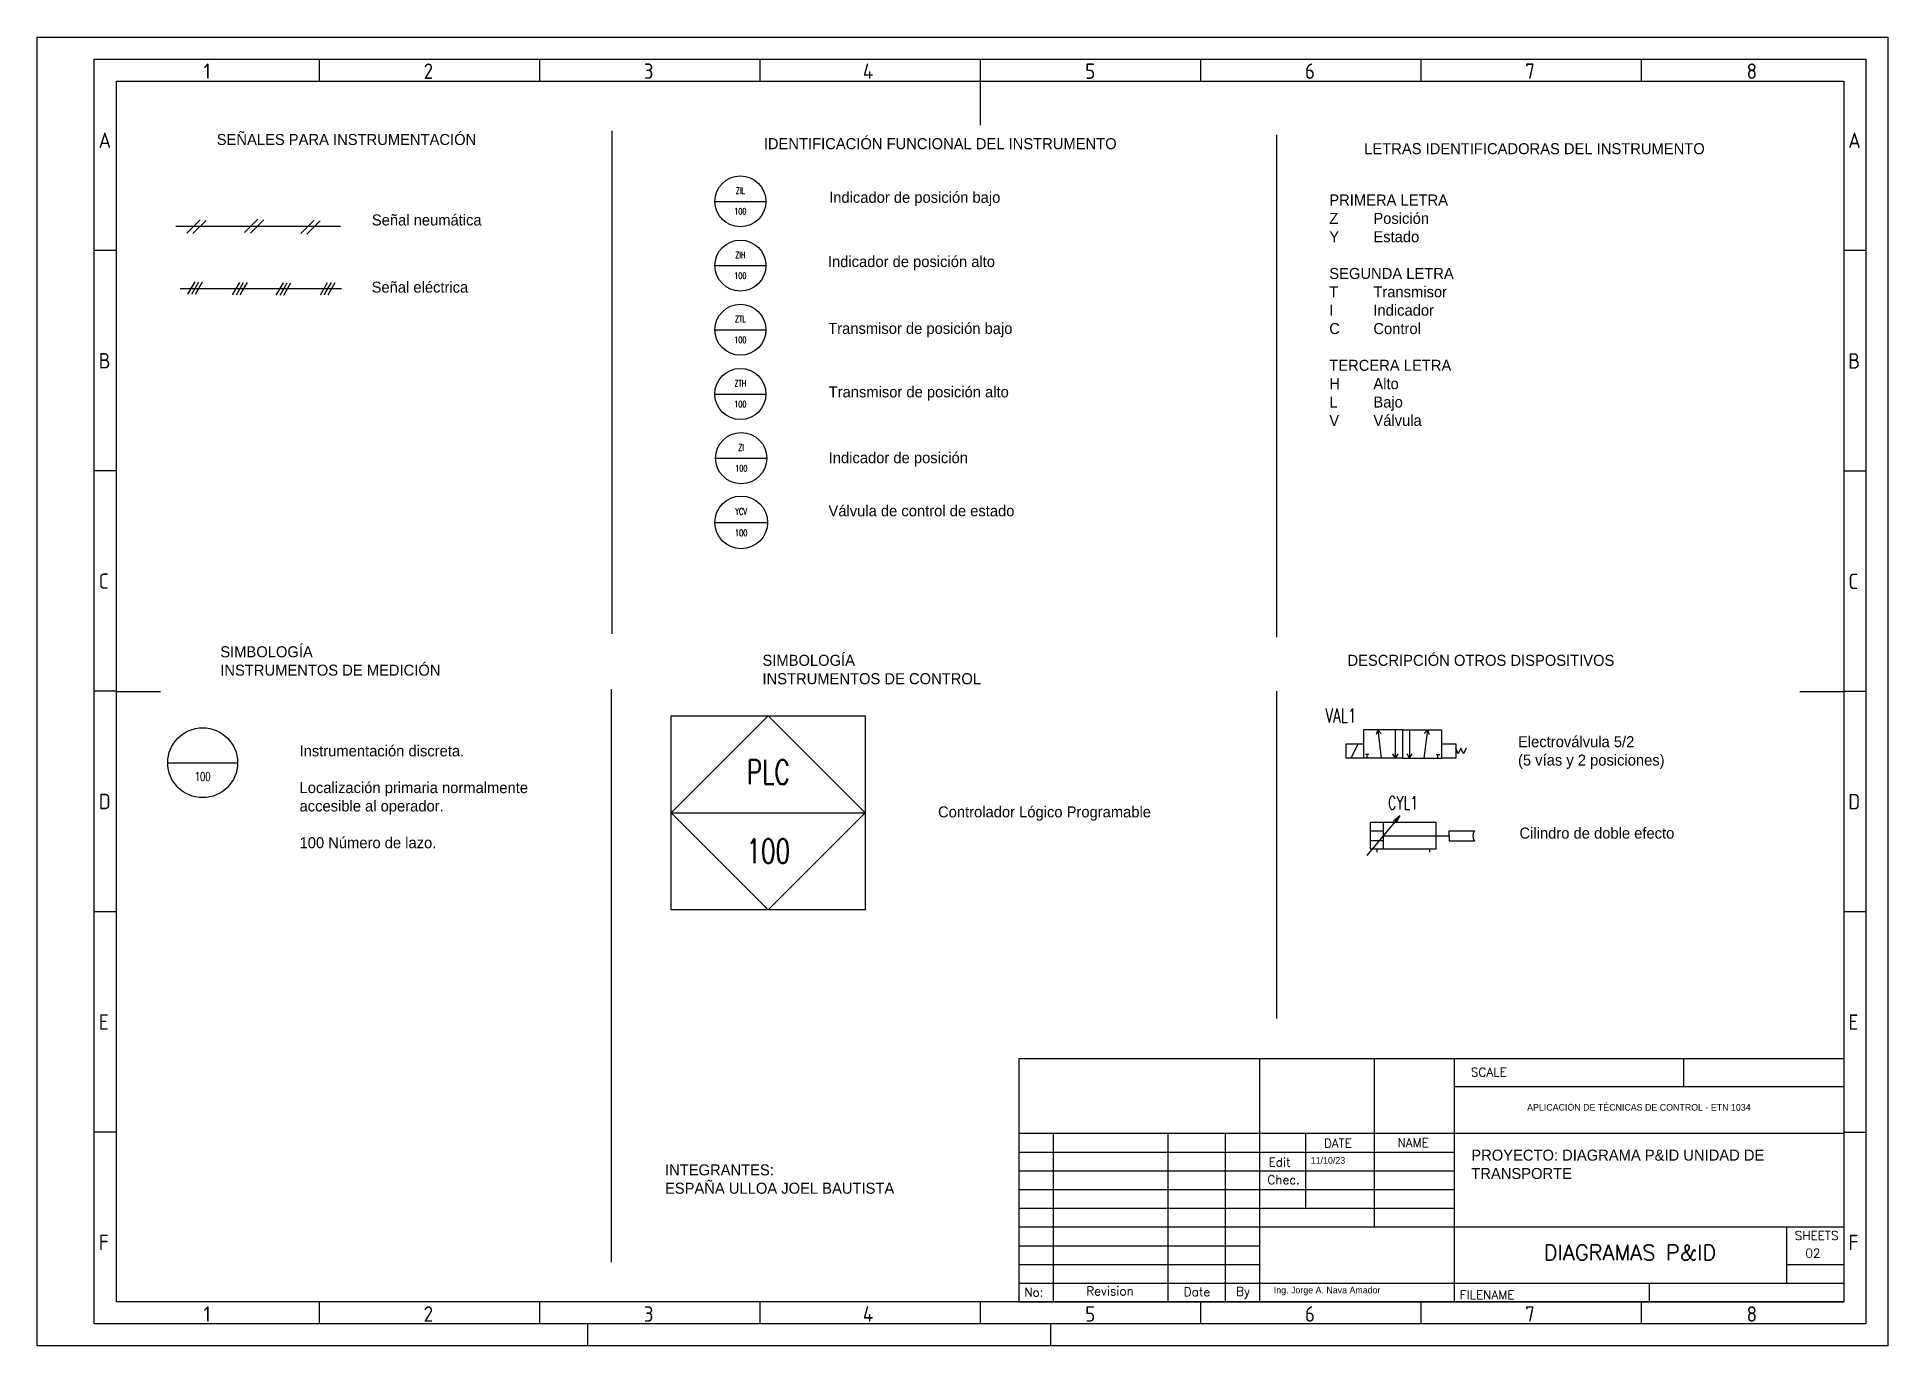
# Model space of a CAD drawing. Header units: millimetres. Extents: x 0 to 971, y -1 to 297.
# Drawn here: x 551.4 to 971.4, y -1.5 to 295.5 of the extents above; entities that cross this region are included whole.
import ezdxf
from ezdxf.enums import TextEntityAlignment as Align

# ---------------------------------------------------------------- set-up
doc = ezdxf.new("R2010")
doc.units = ezdxf.units.MM
doc.header["$LTSCALE"] = 6
for name, color, linetype in [('025', 1, 'Continuous'), ('035', 5, 'Continuous'), ('07', 7, 'Continuous'), ('RED_2.5mm^2', 1, 'Continuous'), ('SYMS', 7, 'Continuous'), ('TAGS', 51, 'Continuous')]:
    doc.layers.add(name, color=color, linetype=linetype)
doc.styles.add('ISO Proportional', font='isocp.shx')
doc.styles.add('WD', font='romans.shx')

msp = doc.modelspace()

# ---------------------------------------------------------------- texts
at = {"attachment_point": 1}
for s, width, insert, char_height in [('SEÑALES PARA INSTRUMENTACIÓN', 147.8517, (592.14, 273.54), 2.5), ('IDENTIFICACIÓN FUNCIONAL DEL INSTRUMENTO', 147.8517, (716.28, 272.59), 2.5), ('LETRAS IDENTIFICADORAS DEL INSTRUMENTO', 147.8517, (852.51, 271.45), 2.5), ('SIMBOLOGÍA\\PINSTRUMENTOS DE MEDICIÓN ', 147.8517, (592.94, 157.3), 2.5), ('SIMBOLOGÍA\\PINSTRUMENTOS DE CONTROL', 147.8517, (715.97, 155.36), 2.5), ('DESCRIPCIÓN OTROS DISPOSITIVOS', 147.8517, (848.72, 155.36), 2.5), ('APLICACIÓN DE TÉCNICAS DE CONTROL - ETN 1034', 65.3804, (889.48, 53.44), 1.5), ('PROYECTO: DIAGRAMA P&ID UNIDAD DE TRANSPORTE', 81.9987, (876.81, 43.09), 2.5), ('INTEGRANTES: \\PESPAÑA ULLOA JOEL BAUTISTA', 100.2055, (693.85, 39.75), 2.5), ('11/10/23', 13.0311, (840.39, 41.39), 1.5), ('Ing. Jorge A. Nava Amador', 37.4373, (832, 11.98), 1.5)]:
    msp.add_mtext_dynamic_manual_height_columns(s, width=width, gutter_width=12.5, heights=[0], dxfattribs=dict(at, insert=insert, char_height=char_height))
at = {"char_height": 2.5, "attachment_point": 1}
for s, insert, width in [('Indicador de posición bajo', (731.1, 260.42), 58.9472), ('PRIMERA LETRA\\PZ^IPosición\\PY^IEstado\\P\\PSEGUNDA LETRA\\PT^ITransmisor\\PI^IIndicador\\PC^IControl\\P\\PTERCERA LETRA\\PH^IAlto\\PL^IBajo\\PV^IVálvula', (844.59, 259.81), 56.2905), ('Señal neumática', (627.34, 255.28), 47.5066), ('Indicador de posición alto\\P ', (730.82, 245.84), 58.4787), ('Señal eléctrica ', (627.28, 240.04), 47.5066), ('Transmisor de posición bajo\\P ', (730.88, 230.68), 61.639), ('Transmisor de posición alto', (730.99, 216.27), 62.1347), ('Indicador de posición\\P ', (731, 201.34), 61.7915), ('Válvula de control de estado', (730.95, 189.29), 43.5416), ('Instrumentación discreta.\\P\\PLocalización primaria normalmente accesible al operador.\\P\\P100 Número de lazo.', (610.93, 134.82), 56.2905), ('Electroválvula 5/2 \\P(5 vías y 2 posiciones)', (887.41, 136.9), 53.5226), ('Controlador Lógico Programable', (755.81, 120.98), 47.5066), ('Cilindro de doble efecto', (887.75, 116.16), 47.5066)]:
    msp.add_mtext(s, dxfattribs=dict(at, insert=insert, width=width))

# ---------------------------------------------------------------- blocks, each defined once
blk = doc.blocks.new('IEC_border_a3')
at = {"layer": '035'}
for p, q in [((64, 292), (64, 287)), ((114, 292), (114, 287)), ((164, 292), (164, 287)), ((214, 292), (214, 287)), ((264, 292), (264, 287)), ((314, 292), (314, 287)), ((364, 292), (364, 287)), ((17.97, 248.58), (12.98, 248.58)), ((414.97, 248.54), (409.98, 248.54)), ((17.98, 198.54), (13, 198.54)), ((414.98, 198.5), (410, 198.5)), ((17.98, 148.54), (13, 148.54)), ((414.98, 148.5), (410, 148.5)), ((17.98, 98.54), (13, 98.54)), ((414.98, 98.5), (410, 98.5)), ((18, 48.5), (13.02, 48.5)), ((415, 48.46), (410.02, 48.46)), ((64, 10), (64, 5)), ((114, 10), (114, 5)), ((164, 10), (164, 5)), ((214, 10), (214, 5)), ((264, 10), (264, 5)), ((314, 10), (314, 5)), ((364, 10), (364, 5)), ((125, 0), (125, 5)), ((230, 5), (230, 0))]:
    blk.add_line(p, q, dxfattribs=at)
for points in [[(0, 297), (420, 297), (420, 0), (0, 0)], [(18, 287), (410, 287), (410, 10), (18, 10)]]:
    blk.add_lwpolyline(points, close=True, dxfattribs=at)
at = {"layer": '07'}
for p, q in [((214, 287), (214, 277)), ((18, 148.5), (28, 148.5)), ((400, 148.5), (410, 148.5))]:
    blk.add_line(p, q, dxfattribs=at)
blk.add_lwpolyline([(13, 292), (415, 292), (415, 5), (13, 5)], close=True, dxfattribs=at)
at = {"layer": '035', "style": 'ISO Proportional'}
for s, p in [('1', (37.81, 287.5)), ('2', (87.73, 287.5)), ('3', (137.68, 287.5)), ('4', (187.38, 287.5)), ('5', (237.84, 287.5)), ('6', (287.69, 287.5)), ('7', (337.67, 287.5)), ('8', (387.92, 287.5)), ('A', (13.98, 271.83)), ('A', (410.98, 271.79)), ('B', (14, 221.79)), ('B', (411, 221.75)), ('C', (14, 171.79)), ('C', (411, 171.75)), ('D', (14, 121.79)), ('D', (411, 121.75)), ('E', (14.02, 71.75)), ('E', (411.02, 71.72)), ('F', (14.02, 21.75)), ('F', (411.02, 21.72)), ('1', (37.81, 5.5)), ('2', (87.73, 5.5)), ('3', (137.68, 5.5)), ('4', (187.38, 5.5)), ('5', (237.84, 5.5)), ('6', (287.69, 5.5)), ('7', (337.67, 5.5)), ('8', (387.92, 5.5))]:
    blk.add_text(s, height=3.5, dxfattribs=at).set_placement(p)
blk = doc.blocks.new('IEC_tblock_a3')
at = {"layer": '035'}
for p, q in [((-106.6, 55.25), (-106.6, 17)), ((-36.4, 55.25), (-36.4, 48.88)), ((-88.4, 48.88), (0, 48.88)), ((-179.4, 38.25), (-179.4, 0)), ((-153.4, 38.25), (-153.4, 0)), ((-140.4, 38.25), (-140.4, 0)), ((-122.2, 38.25), (-122.2, 21.25)), ((-187.2, 34), (-88.4, 34)), ((-187.2, 29.75), (-88.4, 29.75)), ((-187.2, 25.5), (-88.4, 25.5)), ((-187.2, 21.25), (-88.4, 21.25)), ((-187.2, 17), (-132.6, 17)), ((-187.2, 12.75), (-132.6, 12.75)), ((-187.2, 8.5), (-132.6, 8.5)), ((-13, 8.5), (0, 8.5)), ((-187.2, 4.25), (0, 4.25)), ((-44.2, 4.25), (-44.2, 0))]:
    blk.add_line(p, q, dxfattribs=at)
at = {"layer": '07'}
for p, q in [((-187.2, 55.25), (-187.2, 0)), ((-187.2, 55.25), (0, 55.25)), ((-132.6, 55.25), (-132.6, 0)), ((-88.4, 55.25), (-88.4, 0)), ((0, 55.25), (0, 0)), ((-187.2, 38.25), (0, 38.25)), ((-132.6, 17), (0, 17)), ((-13, 17), (-13, 4.25)), ((-187.2, 0), (0, 0))]:
    blk.add_line(p, q, dxfattribs=at)
at = {"style": 'WD'}
for tag, p in [('SCALE', (-69.88, 51.07)), ('SH', (-8.74, 10.06)), ('FILENAME', (-68.15, 0.8))]:
    blk.add_attdef(tag, p, '', height=2, dxfattribs=at)
for tag, height, p in [('PROJDESC', 5, (-45.9, 29.2)), ('EDDATE', 2, (-114.97, 30.8)), ('EDBY', 2, (-98.02, 30.86)), ('CKDATE', 2, (-114.85, 26.58)), ('CKBY', 2, (-97.88, 26.3)), ('DWGDESC', 5, (-44.85, 19.72)), ('DWGNO', 3.5, (-48.54, 9.46))]:
    blk.add_attdef(tag, text='', height=height, dxfattribs=at).set_placement(p, align=Align.CENTER)
at = {"style": 'WD', "flags": 1}
blk.add_attdef('WD_TB', (-120.95, 11.91), '', height=2, dxfattribs=at)
at = {"layer": '025', "style": 'WD'}
for s, p in [('SCALE', (-80.57, 51.13)), ('NAME', (-97.74, 35.14)), ('No:', (-183.81, 1.19)), ('Revision', (-166.53, 1.47)), ('Date', (-146.79, 1.28)), ('By', (-136.33, 1.37))]:
    blk.add_text(s, height=2, dxfattribs=at).set_placement(p, align=Align.CENTER)
for s, p in [('DATE', (-118, 35)), ('Edit', (-130.55, 30.72)), ('Chec.', (-130.82, 26.72)), ('SHEETS', (-11.17, 14.05)), ('FILENAME', (-87.18, 0.61))]:
    blk.add_text(s, height=2, dxfattribs=at).set_placement(p)
blk = doc.blocks.new('HIN1_INFRONT_MAIN')
at = {"ltscale": 0.127}
blk.add_line((-0.5, 0), (0.5, 0), dxfattribs=at)
at = {"ltscale": 3.2258}
blk.add_circle((0, 0), 0.5, dxfattribs=at)
at = {"style": 'WD', "width": 0.7}
for tag, height, p in [('INST', 0.125, (-0.481, 0.455)), ('LOC', 0.125, (-0.481, 0.293)), ('TERM01', 0.0625, (-0.524, 0.018))]:
    blk.add_attdef(tag, text='', height=height, dxfattribs=at).set_placement(p, align=Align.RIGHT)
for tag, p, height in [('TERM04', (0.021, 0.531), 0.0625), ('X2TERM04', (0, 0.5), 0.005), ('X4TERM01', (-0.5, 0), 0.005), ('X1TERM03', (0.5, 0), 0.005), ('TERM03', (0.522, 0.018), 0.0625), ('RATING1', (0.513, -0.162), 0.125), ('DESC1', (0.513, -0.321), 0.125), ('X8TERM02', (0, -0.5), 0.005), ('TERM02', (0.023, -0.581), 0.0625), ('DESC2', (0.513, -0.51), 0.125), ('WDTAGALT', (0.513, -0.866), 0.125), ('DESC3', (0.513, -0.691), 0.125)]:
    blk.add_attdef(tag, p, '', height=height, dxfattribs=at)
for tag, p in [('TAG1_PART1', (0, 0.147)), ('TAG1_PART2', (0, -0.26))]:
    blk.add_attdef(tag, text='', height=0.125, dxfattribs=at).set_placement(p, align=Align.CENTER)
blk.add_attdef('XREF', text='', height=0.0625, rotation=0.0625, dxfattribs=at).set_placement((0.546, 0.412), align=Align.TOP_CENTER)
at = {"style": 'WD', "width": 0.7, "flags": 1}
for tag, p in [('WDTYPE', (-0.535, -0.17)), ('CAT', (-0.546, -0.253)), ('FAMILY', (-0.537, -0.223)), ('MFG', (-0.544, -0.28)), ('ASSYCODE', (-0.525, -0.306))]:
    blk.add_attdef(tag, text='', height=0.01, dxfattribs=at).set_placement(p, align=Align.CENTER)
blk = doc.blocks.new('VVL1_5WAY_2POS')
for p, q in [((0.219, 0), (-0.125, 0)), ((-0.125, 0), (-0.125, -0.25)), ((0, 0), (-0.014, -0.043)), ((0, 0), (0.031, -0.25)), ((0, 0), (0.03, -0.034)), ((0.219, 0), (0.562, 0)), ((0.156, -0.25), (0.156, 0)), ((0.219, 0), (0.219, -0.25)), ((0.281, 0), (0.281, -0.25)), ((0.438, 0), (0.406, -0.25)), ((0.438, 0), (0.408, -0.034)), ((0.438, 0), (0.452, -0.043)), ((0.562, 0), (0.562, -0.25)), ((0.219, -0.25), (-0.125, -0.25)), ((-0.078, -0.219), (-0.109, -0.219)), ((-0.094, -0.25), (-0.094, -0.219)), ((0.156, -0.25), (0.134, -0.211)), ((0.156, -0.25), (0.179, -0.211)), ((0.219, -0.25), (0.562, -0.25)), ((0.281, -0.25), (0.259, -0.211)), ((0.281, -0.25), (0.304, -0.211)), ((0.516, -0.219), (0.547, -0.219)), ((0.531, -0.25), (0.531, -0.219))]:
    blk.add_line(p, q)
at = {"style": 'WD', "width": 0.7}
for tag, p in [('INST', (-0.188, 0.375)), ('LOC', (-0.188, 0.219)), ('TAG1', (-0.188, 0.062)), ('RATING1', (-0.188, -0.438))]:
    blk.add_attdef(tag, text='', height=0.125, dxfattribs=at).set_placement(p, align=Align.RIGHT)
for tag, p, height in [('DESC1', (0.75, 0.5), 0.125), ('DESC2', (0.75, 0.344), 0.125), ('DESC3', (0.75, 0.188), 0.125), ('TERM01', (0.031, 0.031), 0.0625), ('TERM02', (0.188, 0.031), 0.0625), ('TERM03', (0.312, 0.031), 0.0625), ('TERM04', (0.469, 0.031), 0.0625), ('WDTAGALT', (0.75, 0.031), 0.125), ('TERM05', (-0.062, -0.344), 0.0625), ('TERM06', (0.062, -0.344), 0.0625), ('TERM07', (0.188, -0.344), 0.0625), ('TERM08', (0.312, -0.344), 0.0625), ('TERM09', (0.438, -0.344), 0.0625), ('TERM10', (0.562, -0.344), 0.0625)]:
    blk.add_attdef(tag, p, '', height=height, dxfattribs=at)
at = {"style": 'WD'}
for tag, p, height, flags in [('X2TERM01', (0, 0), 0.005, 1), ('WDTYPE', (0.062, 0.062), 0.01, 1), ('X2TERM02', (0.156, 0), 0.005, 1), ('X2TERM03', (0.281, 0), 0.005, 1), ('X2TERM04', (0.438, 0), 0.005, 1), ('WDBLKNAM', (0.499, -0.062), 0.01, 9), ('FAMILY', (0.5, -0.094), 0.005, 9), ('X8TERM05', (-0.094, -0.25), 0.005, 1), ('X8TERM06', (0.031, -0.25), 0.005, 1), ('X8TERM07', (0.156, -0.25), 0.005, 1), ('X8TERM08', (0.281, -0.25), 0.005, 1), ('X8TERM09', (0.406, -0.25), 0.005, 1), ('X8TERM10', (0.531, -0.25), 0.005, 1)]:
    blk.add_attdef(tag, p, '', height=height, dxfattribs=dict(at, flags=flags))
at = {"linetype": 'Continuous', "style": 'WD', "flags": 9}
for tag, p in [('CAT', (0.5, -0.125)), ('MFG', (0.5, -0.156)), ('ASSYCODE', (0.5, -0.188))]:
    blk.add_attdef(tag, p, '', height=0.005, dxfattribs=at)
at = {"style": 'WD'}
blk.add_attdef('XREF', (0.562, -0.438), '', height=0.0625, dxfattribs=at)
blk = doc.blocks.new('VOP1_SOL')
for p, q in [((-0.156, 0), (-0.156, -0.125)), ((-0.156, 0), (0, 0)), ((0, -0.125), (-0.156, -0.125)), ((-0.109, -0.125), (-0.046, 0))]:
    blk.add_line(p, q)
at = {"style": 'WD', "width": 0.7}
for tag, height, p in [('TAG1', 0.125, (-0.188, 0.312)), ('WDTAGALT', 0.125, (-0.188, 0.156)), ('DESC1', 0.125, (-0.188, 0)), ('TERM20', 0.0625, (-0.188, -0.094)), ('XREF', 0.0625, (-0.183, -0.188))]:
    blk.add_attdef(tag, text='', height=height, dxfattribs=at).set_placement(p, align=Align.RIGHT)
at = {"style": 'WD'}
for tag, p, height, flags in [('WDBLKNAM', (0.062, 0.031), 0.01, 9), ('WDTYPE', (0.062, 0.062), 0.01, 1), ('FAMILY', (-0.125, -0.156), 0.005, 9)]:
    blk.add_attdef(tag, p, '', height=height, dxfattribs=dict(at, flags=flags))
at = {"linetype": 'Continuous', "style": 'WD', "flags": 9}
for tag, p in [('CAT', (-0.094, -0.156)), ('MFG', (-0.125, -0.188)), ('ASSYCODE', (-0.094, -0.188))]:
    blk.add_attdef(tag, p, '', height=0.005, dxfattribs=at)
blk = doc.blocks.new('VOP1_SPG_R')
for p, q in [((0, 0), (0.125, 0)), ((0.125, 0), (0.125, -0.125)), ((0.125, -0.125), (0, -0.125)), ((0.147, -0.089), (0.125, -0.039)), ((0.171, -0.039), (0.147, -0.089)), ((0.194, -0.088), (0.171, -0.039)), ((0.218, -0.039), (0.194, -0.088))]:
    blk.add_line(p, q)
at = {"style": 'WD'}
for tag, p, height in [('TAG1', (0.25, 0.312), 0.125), ('XREF', (0.25, -0.188), 0.0625)]:
    blk.add_attdef(tag, p, '', height=height, dxfattribs=at)
at = {"style": 'WD', "width": 0.7}
for tag, p, height in [('WDTAGALT', (0.25, 0.156), 0.125), ('DESC1', (0.25, 0), 0.125), ('TERM20', (0.25, -0.094), 0.0625)]:
    blk.add_attdef(tag, p, '', height=height, dxfattribs=at)
at = {"style": 'WD'}
for tag, p, height, flags in [('WDBLKNAM', (0.062, 0.031), 0.01, 9), ('WDTYPE', (0.062, 0.062), 0.01, 1), ('FAMILY', (0.031, -0.156), 0.005, 9)]:
    blk.add_attdef(tag, p, '', height=height, dxfattribs=dict(at, flags=flags))
at = {"linetype": 'Continuous', "style": 'WD', "flags": 9}
for tag, p in [('CAT', (0.062, -0.156)), ('MFG', (0.031, -0.188)), ('ASSYCODE', (0.062, -0.188))]:
    blk.add_attdef(tag, p, '', height=0.005, dxfattribs=at)
blk = doc.blocks.new('VCY1_SGL_VAR_CUSH')
for p, q in [((0.562, 0.281), (-0.063, 0.281)), ((-0.063, 0.281), (-0.063, 0.031)), ((-0.063, 0.203), (0.062, 0.203)), ((0.062, 0.281), (0.062, 0.031)), ((0.218, 0.344), (0.158, 0.295)), ((0.218, 0.344), (0.181, 0.275)), ((0.562, 0.031), (0.562, 0.281)), ((0.062, 0.109), (-0.063, 0.109)), ((-0.063, 0.031), (0.562, 0.031)), ((0, 0.031), (0, 0)), ((0.062, 0.156), (0.688, 0.156)), ((0.5, 0.031), (0.5, 0))]:
    blk.add_line(p, q)
blk.add_lwpolyline([(0.218, 0.344), (-0.093, -0.031), (-0.093, -0.031)])
at = {"style": 'WD', "width": 0.7}
for tag, p in [('INST', (0.25, 0.719)), ('TAG1', (0.25, 0.406)), ('LOC', (0.25, 0.562))]:
    blk.add_attdef(tag, text='', height=0.125, dxfattribs=at).set_placement(p, align=Align.CENTER)
for tag, p in [('DESC1', (-0.156, 0.156)), ('DESC2', (-0.156, 0)), ('DESC3', (-0.156, -0.156)), ('WDTAGALT', (-0.156, -0.312))]:
    blk.add_attdef(tag, text='', height=0.125, dxfattribs=at).set_placement(p, align=Align.RIGHT)
at = {"style": 'WD'}
for tag, p, height, flags in [('WDBLKNAM', (0.374, 0.281), 0.01, 9), ('FAMILY', (0.383, 0.251), 0.01, 9), ('X8TERM01', (0, 0), 0.005, 1), ('WDTYPE', (0.062, 0.062), 0.01, 1), ('X8TERM02', (0.5, 0), 0.005, 1)]:
    blk.add_attdef(tag, p, '', height=height, dxfattribs=dict(at, flags=flags))
at = {"linetype": 'Continuous', "style": 'WD', "flags": 9}
for tag, p in [('ASSYCODE', (0.408, 0.17)), ('MFG', (0.406, 0.188)), ('CAT', (0.408, 0.207))]:
    blk.add_attdef(tag, text='', height=0.01, dxfattribs=at).set_placement(p, align=Align.CENTER)
at = {"style": 'WD'}
blk.add_attdef('XREF', (0.656, 0.219), '', height=0.0625, dxfattribs=at)
at = {"style": 'WD', "width": 0.7}
for tag, p, height in [('RATING1', (0.688, 0), 0.125), ('TERM01', (0.031, -0.094), 0.0625), ('TERM02', (0.531, -0.094), 0.0625)]:
    blk.add_attdef(tag, p, '', height=height, dxfattribs=at)
blk = doc.blocks.new('HIN1_INFRONT_MAIN_PLC')
for p, q in [((-0.5, -0.5), (-0.5, 0.5)), ((-0.5, 0.5), (0.5, 0.5)), ((0.5, 0.5), (0.5, -0.5)), ((0.5, -0.5), (-0.5, -0.5))]:
    blk.add_line(p, q)
at = {"ltscale": 0.127}
blk.add_line((-0.5, 0), (0.5, 0), dxfattribs=at)
at = {"ltscale": 25.4, "flags": 128}
blk.add_lwpolyline([(0, 0.5), (-0.5, 0), (0, -0.5), (0.5, 0)], close=True, dxfattribs=at)
at = {"ltscale": 3.2258, "flags": 128}
blk.add_lwpolyline([(0, 0.5), (-0.5, 0), (0, -0.5), (0.5, 0)], close=True, dxfattribs=at)
blk.add_lwpolyline([(0, 0.5), (-0.5, 0), (0, -0.5), (0.5, 0)], close=True, dxfattribs=at)
at = {"style": 'WD', "width": 0.7}
for tag, p, height in [('TERM04', (0.0207, 0.5306), 0.0625), ('X2TERM04', (0, 0.5), 0.005), ('X4TERM01', (-0.5, 0), 0.005), ('X1TERM03', (0.5, 0), 0.005), ('TERM03', (0.5222, 0.0184), 0.0625), ('RATING1', (0.5485, -0.1677), 0.125), ('DESC1', (0.5485, -0.3266), 0.125), ('DESC2', (0.5485, -0.5165), 0.125), ('X8TERM02', (0, -0.5), 0.005), ('TERM02', (0.0233, -0.5809), 0.0625), ('DESC3', (0.5485, -0.6975), 0.125), ('WDTAGALT', (0.5485, -0.8716), 0.125)]:
    blk.add_attdef(tag, p, '', height=height, dxfattribs=at)
for tag, height, p in [('INST', 0.125, (-0.5816, 0.4156)), ('LOC', 0.125, (-0.5816, 0.254)), ('TERM01', 0.0625, (-0.5242, 0.0184))]:
    blk.add_attdef(tag, text='', height=height, dxfattribs=at).set_placement(p, align=Align.RIGHT)
blk.add_attdef('XREF', text='', height=0.0625, rotation=0.0625, dxfattribs=at).set_placement((0.6297, 0.3767), align=Align.TOP_CENTER)
for tag, p in [('TAG1_PART1', (0, 0.147)), ('TAG1_PART2', (0, -0.2602))]:
    blk.add_attdef(tag, text='', height=0.125, dxfattribs=at).set_placement(p, align=Align.CENTER)
at = {"style": 'WD', "width": 0.7, "flags": 1}
for tag, p in [('WDTYPE', (-0.5767, -0.1697)), ('CAT', (-0.5871, -0.2531)), ('MFG', (-0.5859, -0.2796)), ('FAMILY', (-0.5789, -0.2227)), ('ASSYCODE', (-0.5662, -0.3061))]:
    blk.add_attdef(tag, text='', height=0.01, dxfattribs=at).set_placement(p, align=Align.CENTER)

# ---------------------------------------------------------------- linework, layer by layer
for p, q in [((681.8, 274.23), (681.8, 160.09)), ((832.63, 273.33), (832.63, 159.39)), ((583.83, 238.46), (620.45, 238.46)), ((681.61, 147.59), (681.61, 17.57)), ((832.6, 147.15), (832.6, 72.85)), ((871.81, 114.31), (871.81, 115.46)), ((871.81, 115.46), (877.54, 115.46)), ((871.81, 114.31), (871.81, 113.17)), ((871.81, 113.17), (877.54, 113.17))]:
    msp.add_line(p, q)
at = {"color": 0}
for p, q in [((585.35, 251.04), (588.37, 254.05)), ((586.72, 250.92), (589.74, 253.94)), ((598.43, 251.19), (601.45, 254.21)), ((599.81, 251.07), (602.83, 254.09)), ((611.2, 250.94), (614.22, 253.96)), ((612.58, 250.82), (615.6, 253.84))]:
    msp.add_line(p, q, dxfattribs=at)
msp.add_lwpolyline([(877.54, 115.46, 0.330259), (877.54, 113.17)], format="xyb")
at = {"layer": 'RED_2.5mm^2', "color": 0}
msp.add_line((620.25, 252.55), (582.86, 252.55), dxfattribs=at)
at = {"layer": 'SYMS'}
for p, q in [((585.61, 237.23), (587.22, 240.02)), ((586.47, 237.23), (588.08, 240.02)), ((587.33, 237.23), (588.94, 240.02)), ((595.75, 237.02), (597.36, 239.81)), ((596.61, 237.02), (598.23, 239.81)), ((597.47, 237.02), (599.09, 239.81)), ((605.65, 236.96), (607.26, 239.75)), ((606.51, 236.96), (608.12, 239.75)), ((607.37, 236.96), (608.98, 239.75)), ((615.68, 237.01), (617.3, 239.81)), ((616.54, 237.01), (618.16, 239.81)), ((617.4, 237.01), (619.02, 239.81))]:
    msp.add_line(p, q, dxfattribs=at)

# ---------------------------------------------------------------- block references
msp.add_blockref('IEC_border_a3', (551.36, -1.46))
ref = msp.add_blockref('IEC_tblock_a3', (961.36, 8.54))
ref.add_attrib('DWGNO', 'DIAGRAMAS P&ID', dxfattribs={"height": 3.5, "style": 'WD'}).set_placement((912.82, 17.99), align=Align.CENTER)
ref.add_attrib('SH', '02', (952.62, 18.6), dxfattribs={"height": 2, "style": 'WD'})
ref = msp.add_blockref('HIN1_INFRONT_MAIN', (710.96, 258.25), dxfattribs=dict(at, xscale=11.5592034984124, yscale=11.5592034984124, zscale=11.5592034984124))
ref.add_attrib('TAG1_PART1', 'ZIL', dxfattribs={"layer": 'TAGS', "color": 6, "height": 1.445, "style": 'WD', "width": 0.7}).set_placement((710.96, 259.95), align=Align.CENTER)
ref.add_attrib('TAG1_PART2', '100', dxfattribs={"layer": 'TAGS', "color": 6, "height": 1.445, "style": 'WD', "width": 0.7}).set_placement((710.96, 255.24), align=Align.CENTER)
ref = msp.add_blockref('HIN1_INFRONT_MAIN', (710.96, 243.68), dxfattribs=dict(at, xscale=11.5592034984124, yscale=11.5592034984124, zscale=11.5592034984124))
ref.add_attrib('TAG1_PART1', 'ZIH', dxfattribs={"layer": 'TAGS', "color": 6, "height": 1.445, "style": 'WD', "width": 0.7}).set_placement((710.96, 245.38), align=Align.CENTER)
ref.add_attrib('TAG1_PART2', '100', dxfattribs={"layer": 'TAGS', "color": 6, "height": 1.445, "style": 'WD', "width": 0.7}).set_placement((710.96, 240.67), align=Align.CENTER)
ref = msp.add_blockref('HIN1_INFRONT_MAIN', (710.96, 229.11), dxfattribs=dict(at, xscale=11.5592034984124, yscale=11.5592034984124, zscale=11.5592034984124))
ref.add_attrib('TAG1_PART1', 'ZTL', dxfattribs={"layer": 'TAGS', "color": 6, "height": 1.445, "style": 'WD', "width": 0.7}).set_placement((710.96, 230.81), align=Align.CENTER)
ref.add_attrib('TAG1_PART2', '100', dxfattribs={"layer": 'TAGS', "color": 6, "height": 1.445, "style": 'WD', "width": 0.7}).set_placement((710.96, 226.1), align=Align.CENTER)
ref = msp.add_blockref('HIN1_INFRONT_MAIN', (710.96, 214.54), dxfattribs=dict(at, xscale=11.62309786792202, yscale=11.62309786792202, zscale=11.62309786792202))
ref.add_attrib('TAG1_PART1', 'ZTH', dxfattribs={"layer": 'TAGS', "color": 6, "height": 1.453, "style": 'WD', "width": 0.7}).set_placement((710.96, 216.25), align=Align.CENTER)
ref.add_attrib('TAG1_PART2', '100', dxfattribs={"layer": 'TAGS', "color": 6, "height": 1.453, "style": 'WD', "width": 0.7}).set_placement((710.96, 211.52), align=Align.CENTER)
ref = msp.add_blockref('HIN1_INFRONT_MAIN', (711.15, 199.97), dxfattribs=dict(at, xscale=11.62309786792202, yscale=11.62309786792202, zscale=11.62309786792202))
ref.add_attrib('TAG1_PART1', 'ZI', dxfattribs={"layer": 'TAGS', "color": 6, "height": 1.453, "style": 'WD', "width": 0.7}).set_placement((711.15, 201.68), align=Align.CENTER)
ref.add_attrib('TAG1_PART2', '100', dxfattribs={"layer": 'TAGS', "color": 6, "height": 1.453, "style": 'WD', "width": 0.7}).set_placement((711.15, 196.95), align=Align.CENTER)
ref = msp.add_blockref('HIN1_INFRONT_MAIN', (711.15, 185.41), dxfattribs=dict(at, xscale=11.95803163350229, yscale=11.95803163350229, zscale=11.95803163350229))
ref.add_attrib('TAG1_PART1', 'YCV', dxfattribs={"layer": 'TAGS', "color": 6, "height": 1.495, "style": 'WD', "width": 0.7}).set_placement((711.15, 187.16), align=Align.CENTER)
ref.add_attrib('TAG1_PART2', '100', dxfattribs={"layer": 'TAGS', "color": 6, "height": 1.495, "style": 'WD', "width": 0.7}).set_placement((711.15, 182.29), align=Align.CENTER)
ref = msp.add_blockref('VVL1_5WAY_2POS', (855.58, 138.36), dxfattribs=dict(at, xscale=25.75004245348794, yscale=25.75004245348794, zscale=25.75004245348794))
ref.add_attrib('TAG1', 'VAL1', dxfattribs={"layer": 'TAGS', "color": 6, "height": 3.219, "style": 'WD', "width": 0.7}).set_placement((850.75, 139.97), align=Align.RIGHT)
ref = msp.add_blockref('HIN1_INFRONT_MAIN', (588.95, 130.88), dxfattribs=dict(at, xscale=15.85204495492144, yscale=15.85204495492144, zscale=15.85204495492144))
ref.add_attrib('TAG1_PART2', '100', dxfattribs={"layer": 'TAGS', "color": 6, "height": 1.982, "style": 'WD', "width": 0.7}).set_placement((588.95, 126.75), align=Align.CENTER)
ref = msp.add_blockref('HIN1_INFRONT_MAIN_PLC', (717.29, 119.54), dxfattribs=dict(at, xscale=44.01572724226612, yscale=44.01572724226612, zscale=44.01572724226612))
ref.add_attrib('TAG1_PART1', 'PLC', dxfattribs={"layer": 'TAGS', "color": 6, "height": 5.502, "style": 'WD', "width": 0.7}).set_placement((717.29, 126.01), align=Align.CENTER)
ref.add_attrib('TAG1_PART2', '100', dxfattribs={"layer": 'TAGS', "color": 6, "height": 5.502, "style": 'WD', "width": 0.7}).set_placement((717.29, 108.08), align=Align.CENTER)
at = {"layer": 'SYMS', "xscale": 25.75004245348794, "yscale": 25.75004245348794, "zscale": 25.75004245348794}
for name, p in [('VOP1_SOL', (852.36, 135.15)), ('VOP1_SPG_R', (870.06, 135.15))]:
    msp.add_blockref(name, p, dxfattribs=at)
at = {"layer": 'SYMS'}
ref = msp.add_blockref('VCY1_SGL_VAR_CUSH', (855.34, 110.57), dxfattribs=dict(at, xscale=23.96096126502142, yscale=23.96096126502142, zscale=23.96096126502142))
ref.add_attrib('TAG1', 'CYL1', dxfattribs={"layer": 'TAGS', "color": 6, "height": 2.995, "style": 'WD', "width": 0.7}).set_placement((861.33, 120.3), align=Align.CENTER)

msp.set_redraw_order([(e.dxf.handle, doc.entitydb.next_handle()) for e in msp.query("TEXT MTEXT ATTDEF DIMENSION ARC_DIMENSION")])  # texts and dimensions are drawn at this point

doc.saveas('drawing.dxf')
